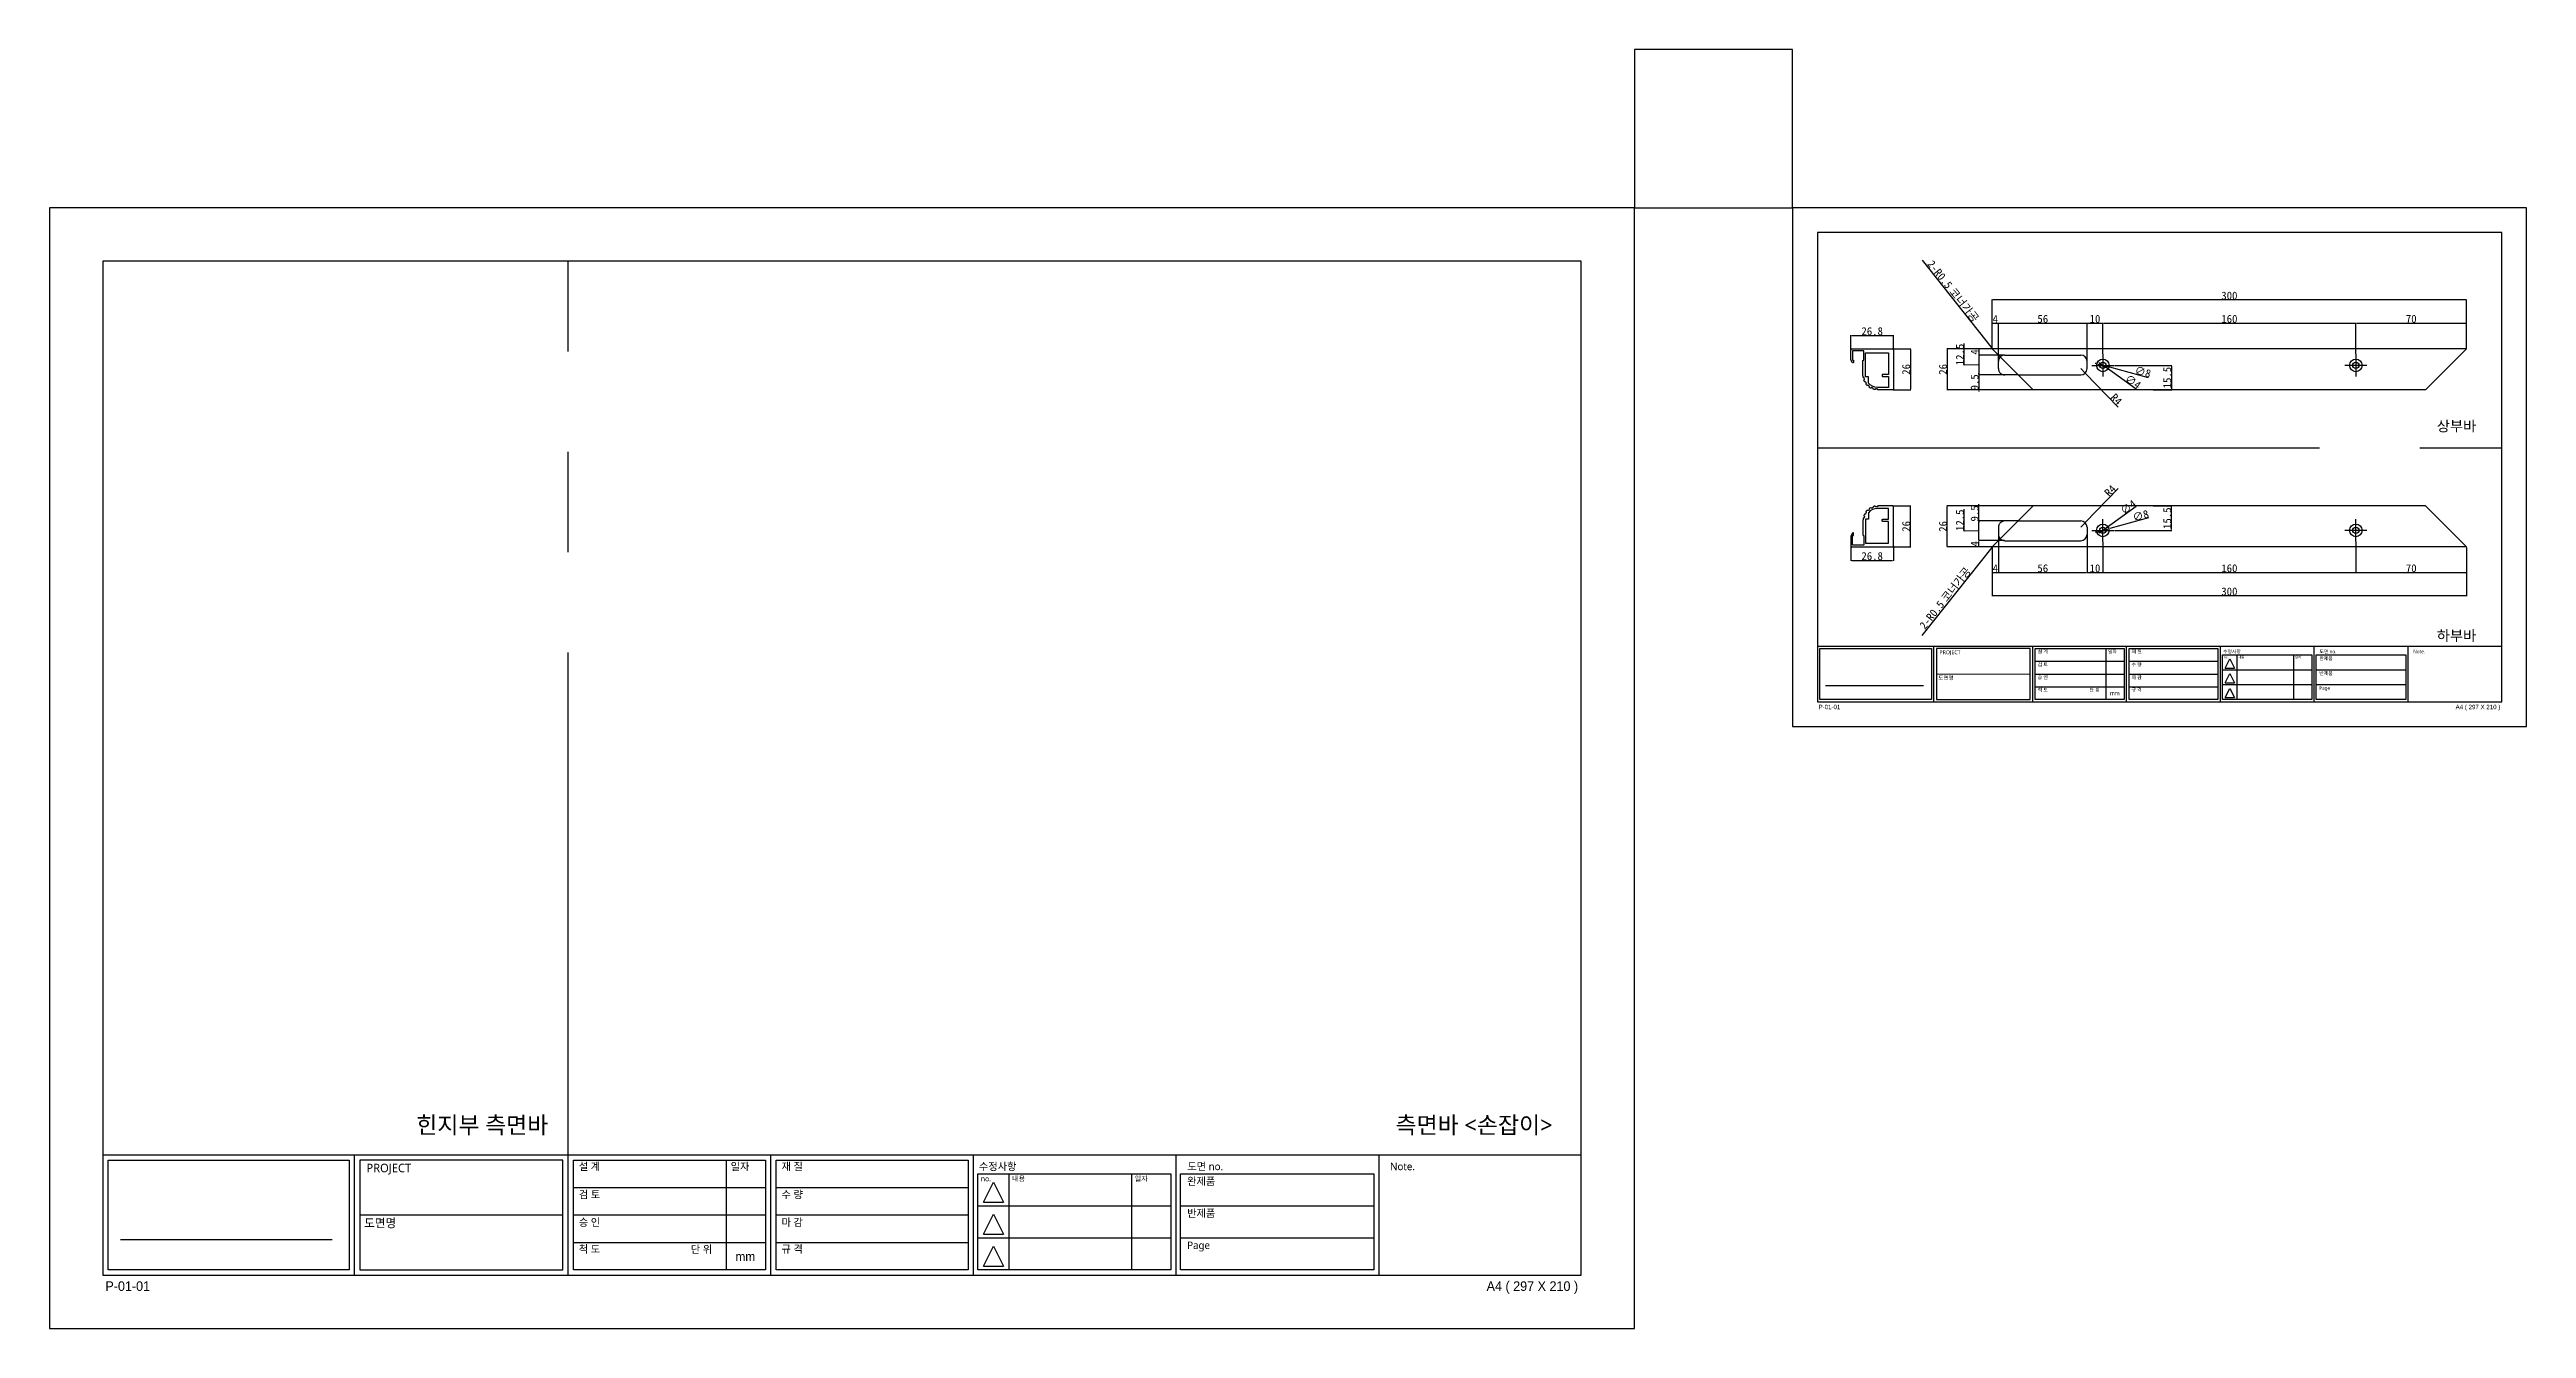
# Model space of a CAD drawing. Header units: millimetres. Extents: x -44117 to 256353, y -2095463 to 65325.
# Drawn here: x -12273 to -10707, y 29141 to 29950 of the extents above; entities that cross this region are included whole.
import ezdxf

# ---------------------------------------------------------------- set-up
doc = ezdxf.new("R2010")
doc.units = ezdxf.units.MM
doc.header["$LTSCALE"] = 10
doc.linetypes.add('CENTER', pattern=[50.8, 31.75, -6.35, 6.35, -6.35])
doc.linetypes.add('HIDDEN', pattern=[9.525, 6.35, -3.175])
doc.layers.add('cen', color=1, linetype='CENTER')
doc.layers.add('hid', color=8, linetype='HIDDEN')
doc.styles.add('고딕', font='')
doc.styles.get('고딕').set_extended_font_data('HYgtrE')
doc.dimstyles.new('hi01 a4 - 1scale', dxfattribs={"dimtxt": 5, "dimasz": 0.5, "dimexe": 0.3, "dimexo": 0.3, "dimgap": 0.2, "dimtad": 1, "dimdec": 1, "dimdsep": 46, "dimtxsty": 'Standard', "dimcen": 1, "dimclrd": 251, "dimclre": 251, "dimclrt": 3, "dimadec": 1, "dimazin": 2, "dimtfac": 1, "dimtdec": 1, "dimtix": 1, "dimtmove": 1, "dimatfit": 3, "dimfxl": 0, "dimarcsym": 0})

msp = doc.modelspace()

# ---------------------------------------------------------------- texts
at = {"color": 142, "attachment_point": 5, "style": '고딕'}
for s, insert, char_height, width in [('{\\fMalgun Gothic|b0|i0|c129|p50;상부바}', (-10751.26964, 29711.77257), 6.6332366, 192.1604524), ('{\\fMalgun Gothic|b0|i0|c129|p50;하부바}', (-10751.26964, 29579.20341), 6.6332366, 192.1604524), ('{\\fMalgun Gothic|b0|i0|c129|p50;힌지부 측면바}', (-11999.78627, 29269.56909), 10.6131786, 307.4567238), ('{\\fMalgun Gothic|b0|i0|c129|p50;측면바 <손잡이>}', (-11372.57066, 29269.56909), 10.6131786, 307.4567238)]:
    msp.add_mtext(s, dxfattribs=dict(at, insert=insert, char_height=char_height, width=width))

# ---------------------------------------------------------------- blocks, each defined once
blk = doc.blocks.new('*D837')
at = {"color": 251, "lineweight": -2, "transparency": 16777216}
for p, q in [((-11044.9, 29761.3), (-11044.9, 29777.5)), ((-11044.4, 29777.2), (-11041.4, 29777.2)), ((-11040.9, 29753.3), (-11040.9, 29777.5))]:
    blk.add_line(p, q, dxfattribs=at)
at = {"color": 251, "transparency": 16777216}
for points in [[(-11044.4, 29777.3), (-11044.4, 29777.1), (-11044.9, 29777.2)], [(-11041.4, 29777.3), (-11041.4, 29777.1), (-11040.9, 29777.2)]]:
    blk.add_solid(points, dxfattribs=at)
at = {"layer": 'Defpoints', "color": 0, "transparency": 16777216}
for p in [(-11040.9, 29777.2), (-11044.9, 29761), (-11040.9, 29753)]:
    blk.add_point(p, dxfattribs=at)
at = {"color": 3, "transparency": 16777216, "insert": (-11042.9, 29779.9), "char_height": 5, "attachment_point": 5}
blk.add_mtext('4', dxfattribs=at)
blk = doc.blocks.new('*D838')
at = {"color": 251, "lineweight": -2, "transparency": 16777216}
for p, q in [((-11040.9, 29761.3), (-11040.9, 29777.5)), ((-11040.4, 29777.2), (-10985.4, 29777.2)), ((-10984.9, 29753.3), (-10984.9, 29777.5))]:
    blk.add_line(p, q, dxfattribs=at)
at = {"color": 251, "transparency": 16777216}
for points in [[(-11040.4, 29777.3), (-11040.4, 29777.1), (-11040.9, 29777.2)], [(-10985.4, 29777.3), (-10985.4, 29777.1), (-10984.9, 29777.2)]]:
    blk.add_solid(points, dxfattribs=at)
at = {"layer": 'Defpoints', "color": 0, "transparency": 16777216}
for p in [(-10984.9, 29777.2), (-11040.9, 29761), (-10984.9, 29753)]:
    blk.add_point(p, dxfattribs=at)
at = {"color": 3, "transparency": 16777216, "insert": (-11012.9, 29779.9), "char_height": 5, "attachment_point": 5}
blk.add_mtext('56', dxfattribs=at)
blk = doc.blocks.new('*D888')
at = {"color": 251, "lineweight": -2, "transparency": 16777216}
for p, q in [((-10984.9, 29761.3), (-10984.9, 29777.5)), ((-10984.4, 29777.2), (-10975.4, 29777.2)), ((-10974.9, 29757.8), (-10974.9, 29777.5))]:
    blk.add_line(p, q, dxfattribs=at)
at = {"color": 251, "transparency": 16777216}
for points in [[(-10984.4, 29777.3), (-10984.4, 29777.1), (-10984.9, 29777.2)], [(-10975.4, 29777.3), (-10975.4, 29777.1), (-10974.9, 29777.2)]]:
    blk.add_solid(points, dxfattribs=at)
at = {"layer": 'Defpoints', "color": 0, "transparency": 16777216}
for p in [(-10974.9, 29777.2), (-10984.9, 29761), (-10974.9, 29757.5)]:
    blk.add_point(p, dxfattribs=at)
at = {"color": 3, "transparency": 16777216, "insert": (-10979.9, 29779.9), "char_height": 5, "attachment_point": 5}
blk.add_mtext('10', dxfattribs=at)
blk = doc.blocks.new('*D889')
at = {"color": 251, "lineweight": -2, "transparency": 16777216}
for p, q in [((-10974.9, 29757.8), (-10974.9, 29777.5)), ((-10974.4, 29777.2), (-10815.4, 29777.2)), ((-10814.9, 29757.8), (-10814.9, 29777.5))]:
    blk.add_line(p, q, dxfattribs=at)
at = {"color": 251, "transparency": 16777216}
for points in [[(-10974.4, 29777.3), (-10974.4, 29777.1), (-10974.9, 29777.2)], [(-10815.4, 29777.3), (-10815.4, 29777.1), (-10814.9, 29777.2)]]:
    blk.add_solid(points, dxfattribs=at)
at = {"layer": 'Defpoints', "color": 0, "transparency": 16777216}
for p in [(-10814.9, 29777.2), (-10974.9, 29757.5), (-10814.9, 29757.5)]:
    blk.add_point(p, dxfattribs=at)
at = {"color": 3, "transparency": 16777216, "insert": (-10894.9, 29779.9), "char_height": 5, "attachment_point": 5}
blk.add_mtext('160', dxfattribs=at)
blk = doc.blocks.new('*D890')
at = {"color": 251, "lineweight": -2, "transparency": 16777216}
for p, q in [((-11044.9, 29761.3), (-11044.9, 29792.2)), ((-10745.4, 29791.9), (-11044.4, 29791.9)), ((-10744.9, 29761.3), (-10744.9, 29792.2))]:
    blk.add_line(p, q, dxfattribs=at)
at = {"color": 251, "transparency": 16777216}
for points in [[(-11044.4, 29792), (-11044.4, 29791.8), (-11044.9, 29791.9)], [(-10745.4, 29792), (-10745.4, 29791.8), (-10744.9, 29791.9)]]:
    blk.add_solid(points, dxfattribs=at)
at = {"layer": 'Defpoints', "color": 0, "transparency": 16777216}
for p in [(-11044.9, 29791.9), (-11044.9, 29761), (-10744.9, 29761)]:
    blk.add_point(p, dxfattribs=at)
at = {"color": 3, "transparency": 16777216, "insert": (-10894.9, 29794.6), "char_height": 5, "attachment_point": 5}
blk.add_mtext('300', dxfattribs=at)
blk = doc.blocks.new('*D891')
at = {"color": 251, "lineweight": -2, "transparency": 16777216}
for p, q in [((-10814.9, 29761.3), (-10814.9, 29777.5)), ((-10814.4, 29777.2), (-10745.4, 29777.2)), ((-10744.9, 29761.3), (-10744.9, 29777.5))]:
    blk.add_line(p, q, dxfattribs=at)
at = {"color": 251, "transparency": 16777216}
for points in [[(-10814.4, 29777.3), (-10814.4, 29777.1), (-10814.9, 29777.2)], [(-10745.4, 29777.3), (-10745.4, 29777.1), (-10744.9, 29777.2)]]:
    blk.add_solid(points, dxfattribs=at)
at = {"layer": 'Defpoints', "color": 0, "transparency": 16777216}
for p in [(-10744.9, 29777.2), (-10814.9, 29761), (-10744.9, 29761)]:
    blk.add_point(p, dxfattribs=at)
at = {"color": 3, "transparency": 16777216, "insert": (-10779.9, 29779.9), "char_height": 5, "attachment_point": 5}
blk.add_mtext('70', dxfattribs=at)
blk = doc.blocks.new('*D892')
at = {"color": 251, "lineweight": -2, "transparency": 16777216}
for p, q in [((-11134.2, 29760.3), (-11134.2, 29769.7)), ((-11133.7, 29769.4), (-11107.9, 29769.4)), ((-11107.4, 29760.3), (-11107.4, 29769.7))]:
    blk.add_line(p, q, dxfattribs=at)
at = {"color": 251, "transparency": 16777216}
for points in [[(-11133.7, 29769.5), (-11133.7, 29769.4), (-11134.2, 29769.4)], [(-11107.9, 29769.5), (-11107.9, 29769.4), (-11107.4, 29769.4)]]:
    blk.add_solid(points, dxfattribs=at)
at = {"layer": 'Defpoints', "color": 0, "transparency": 16777216}
for p in [(-11107.4, 29769.4), (-11134.2, 29760), (-11107.4, 29760)]:
    blk.add_point(p, dxfattribs=at)
at = {"color": 3, "transparency": 16777216, "insert": (-11120.8, 29772.1), "char_height": 5, "attachment_point": 5}
blk.add_mtext('26.8', dxfattribs=at)
blk = doc.blocks.new('*D893')
at = {"color": 251, "lineweight": -2, "transparency": 16777216}
for p, q in [((-11107.6, 29761), (-11096.3, 29761)), ((-11096.6, 29760.5), (-11096.6, 29735.5)), ((-11107.6, 29735), (-11096.3, 29735))]:
    blk.add_line(p, q, dxfattribs=at)
at = {"color": 251, "transparency": 16777216}
for points in [[(-11096.7, 29760.5), (-11096.5, 29760.5), (-11096.6, 29761)], [(-11096.7, 29735.5), (-11096.5, 29735.5), (-11096.6, 29735)]]:
    blk.add_solid(points, dxfattribs=at)
at = {"layer": 'Defpoints', "color": 0, "transparency": 16777216}
for p in [(-11107.9, 29761), (-11107.9, 29735), (-11096.6, 29735)]:
    blk.add_point(p, dxfattribs=at)
at = {"color": 3, "transparency": 16777216, "insert": (-11099.3, 29748), "char_height": 5, "attachment_point": 5, "rotation": 90}
blk.add_mtext('26', dxfattribs=at)
blk = doc.blocks.new('*D894')
at = {"color": 251, "lineweight": -2, "transparency": 16777216}
for p, q in [((-11045.2, 29761), (-11053.6, 29761)), ((-11037.2, 29757), (-11053.6, 29757)), ((-11053.3, 29760.5), (-11053.3, 29757.5))]:
    blk.add_line(p, q, dxfattribs=at)
at = {"color": 251, "transparency": 16777216}
for points in [[(-11053.4, 29760.5), (-11053.2, 29760.5), (-11053.3, 29761)], [(-11053.4, 29757.5), (-11053.2, 29757.5), (-11053.3, 29757)]]:
    blk.add_solid(points, dxfattribs=at)
at = {"layer": 'Defpoints', "color": 0, "transparency": 16777216}
for p in [(-11053.3, 29757), (-11044.9, 29761), (-11036.9, 29757)]:
    blk.add_point(p, dxfattribs=at)
at = {"color": 3, "transparency": 16777216, "insert": (-11056, 29759), "char_height": 5, "attachment_point": 5, "rotation": 90}
blk.add_mtext('4', dxfattribs=at)
blk = doc.blocks.new('*D895')
at = {"color": 251, "lineweight": -2, "transparency": 16777216}
for p, q in [((-11062.6, 29750.6), (-11062.6, 29764.3)), ((-11053.3, 29750.8), (-11062.6, 29750.6)), ((-11037.2, 29757), (-11053.6, 29757)), ((-11053.3, 29756.5), (-11053.3, 29745)), ((-11028.7, 29744.5), (-11053.6, 29744.5))]:
    blk.add_line(p, q, dxfattribs=at)
at = {"color": 251, "transparency": 16777216}
for points in [[(-11053.4, 29756.5), (-11053.2, 29756.5), (-11053.3, 29757)], [(-11053.4, 29745), (-11053.2, 29745), (-11053.3, 29744.5)]]:
    blk.add_solid(points, dxfattribs=at)
at = {"layer": 'Defpoints', "color": 0, "transparency": 16777216}
for p in [(-11036.9, 29757), (-11053.3, 29744.5), (-11028.4, 29744.5)]:
    blk.add_point(p, dxfattribs=at)
at = {"color": 3, "transparency": 16777216, "insert": (-11065.3, 29757.4), "char_height": 5, "attachment_point": 5, "rotation": 90}
blk.add_mtext('12.5', dxfattribs=at)
blk = doc.blocks.new('*D896')
at = {"color": 251, "lineweight": -2, "transparency": 16777216}
for p, q in [((-11028.7, 29744.5), (-11053.6, 29744.5)), ((-11019.2, 29735), (-11053.6, 29735)), ((-11053.3, 29745), (-11053.3, 29745.5)), ((-11053.3, 29744.5), (-11053.3, 29735)), ((-11053.3, 29734.5), (-11053.3, 29734))]:
    blk.add_line(p, q, dxfattribs=at)
at = {"color": 251, "transparency": 16777216}
for points in [[(-11053.4, 29745), (-11053.2, 29745), (-11053.3, 29744.5)], [(-11053.4, 29734.5), (-11053.2, 29734.5), (-11053.3, 29735)]]:
    blk.add_solid(points, dxfattribs=at)
at = {"layer": 'Defpoints', "color": 0, "transparency": 16777216}
for p in [(-11053.3, 29735), (-11028.4, 29744.5), (-11018.9, 29735)]:
    blk.add_point(p, dxfattribs=at)
at = {"color": 3, "transparency": 16777216, "insert": (-11056, 29739.8), "char_height": 5, "attachment_point": 5, "rotation": 90}
blk.add_mtext('9.5', dxfattribs=at)
blk = doc.blocks.new('*D897')
at = {"color": 251, "lineweight": -2, "transparency": 16777216}
for p, q in [((-11045.2, 29761), (-11073.6, 29761)), ((-11073.3, 29760.5), (-11073.3, 29735.5)), ((-11019.2, 29735), (-11073.6, 29735))]:
    blk.add_line(p, q, dxfattribs=at)
at = {"color": 251, "transparency": 16777216}
for points in [[(-11073.4, 29760.5), (-11073.2, 29760.5), (-11073.3, 29761)], [(-11073.4, 29735.5), (-11073.2, 29735.5), (-11073.3, 29735)]]:
    blk.add_solid(points, dxfattribs=at)
at = {"layer": 'Defpoints', "color": 0, "transparency": 16777216}
for p in [(-11044.9, 29761), (-11073.3, 29735), (-11018.9, 29735)]:
    blk.add_point(p, dxfattribs=at)
at = {"color": 3, "transparency": 16777216, "insert": (-11076, 29748), "char_height": 5, "attachment_point": 5, "rotation": 90}
blk.add_mtext('26', dxfattribs=at)
blk = doc.blocks.new('*D898')
at = {"color": 251, "lineweight": -2, "transparency": 16777216}
for p, q in [((-10988.9, 29748.5), (-10986.1, 29745.6)), ((-10965.3, 29724.1), (-10985.8, 29745.3))]:
    blk.add_line(p, q, dxfattribs=at)
at = {"color": 251, "transparency": 16777216}
blk.add_solid([(-10985.7, 29745.3), (-10985.9, 29745.2), (-10986.1, 29745.6)], dxfattribs=at)
at = {"layer": 'Defpoints', "color": 0, "transparency": 16777216}
for p in [(-10988.9, 29748.5), (-10986.1, 29745.6)]:
    blk.add_point(p, dxfattribs=at)
at = {"color": 3, "transparency": 16777216, "insert": (-10966.4, 29729.1), "char_height": 5, "attachment_point": 5, "rotation": 313.9845}
blk.add_mtext('R4', dxfattribs=at)
blk = doc.blocks.new('*D899')
at = {"color": 251, "lineweight": -2, "transparency": 16777216}
for p, q in [((-10979.3, 29751.7), (-10979.8, 29751.8)), ((-10978.8, 29751.6), (-10971.1, 29749.5)), ((-10946.1, 29742.6), (-10970.6, 29749.3))]:
    blk.add_line(p, q, dxfattribs=at)
at = {"color": 251, "transparency": 16777216}
for points in [[(-10979.2, 29751.8), (-10979.3, 29751.6), (-10978.8, 29751.6)], [(-10970.6, 29749.4), (-10970.6, 29749.3), (-10971.1, 29749.5)]]:
    blk.add_solid(points, dxfattribs=at)
at = {"layer": 'Defpoints', "color": 0, "transparency": 16777216}
for p in [(-10978.8, 29751.6), (-10971.1, 29749.5)]:
    blk.add_point(p, dxfattribs=at)
at = {"color": 3, "transparency": 16777216, "insert": (-10949.6, 29746.4), "char_height": 5, "attachment_point": 5, "rotation": 344.7203}
blk.add_mtext('∅8', dxfattribs=at)
blk = doc.blocks.new('*D900')
at = {"color": 251, "lineweight": -2, "transparency": 16777216}
for p, q in [((-10977, 29752), (-10977.4, 29752.3)), ((-10976.6, 29751.7), (-10973.3, 29749.4)), ((-10953.8, 29735.5), (-10972.9, 29749.1))]:
    blk.add_line(p, q, dxfattribs=at)
at = {"color": 251, "transparency": 16777216}
for points in [[(-10976.9, 29752), (-10977, 29751.9), (-10976.6, 29751.7)], [(-10972.8, 29749.1), (-10972.9, 29749), (-10973.3, 29749.4)]]:
    blk.add_solid(points, dxfattribs=at)
at = {"layer": 'Defpoints', "color": 0, "transparency": 16777216}
for p in [(-10976.6, 29751.7), (-10973.3, 29749.4)]:
    blk.add_point(p, dxfattribs=at)
at = {"color": 3, "transparency": 16777216, "insert": (-10955.8, 29740.2), "char_height": 5, "attachment_point": 5, "rotation": 324.5302}
blk.add_mtext('∅4', dxfattribs=at)
blk = doc.blocks.new('*D901')
at = {"color": 251, "lineweight": -2, "transparency": 16777216}
for p, q in [((-10967.6, 29750.5), (-10931.2, 29750.5)), ((-10931.5, 29750), (-10931.5, 29735.5)), ((-10943.2, 29735), (-10931.2, 29735))]:
    blk.add_line(p, q, dxfattribs=at)
at = {"color": 251, "transparency": 16777216}
for points in [[(-10931.6, 29750), (-10931.5, 29750), (-10931.5, 29750.5)], [(-10931.6, 29735.5), (-10931.5, 29735.5), (-10931.5, 29735)]]:
    blk.add_solid(points, dxfattribs=at)
at = {"layer": 'Defpoints', "color": 0, "transparency": 16777216}
for p in [(-10967.9, 29750.5), (-10943.5, 29735), (-10931.5, 29735)]:
    blk.add_point(p, dxfattribs=at)
at = {"color": 3, "transparency": 16777216, "insert": (-10934.2, 29742.8), "char_height": 5, "attachment_point": 5, "rotation": 90}
blk.add_mtext('15.5', dxfattribs=at)
blk = doc.blocks.new('A$C2EC13F1B')
at = {"color": 7}
for p, q in [((-3.67, -0.83), (-1.17, 4.17)), ((-1.17, 4.17), (1.33, -0.83))]:
    blk.add_line(p, q, dxfattribs=at)
blk.add_lwpolyline([(-3.67, -0.83), (1.33, -0.83)], dxfattribs=at)
blk = doc.blocks.new('a4 1scale')
at = {"color": 8}
for p, q in [((-15144.83, -4477.05), (-14867.83, -4477.05)), ((-15097.66, -4499.61), (-15097.66, -4477.05)), ((-15057.67, -4499.62), (-15057.67, -4477.06)), ((-15028.06, -4478.06), (-15028.06, -4498.62)), ((-15019.68, -4499.62), (-15019.68, -4477.06)), ((-14981.69, -4499.62), (-14981.69, -4477.06)), ((-14943.7, -4499.62), (-14943.7, -4477.06)), ((-14905.71, -4499.62), (-14905.71, -4477.06)), ((-15056.67, -4483.2), (-15020.68, -4483.2)), ((-15018.68, -4483.2), (-14982.69, -4483.2)), ((-14980.9, -4480.63), (-14944.7, -4480.63)), ((-14975.07, -4480.63), (-14975.07, -4498.62)), ((-14952.08, -4480.63), (-14952.08, -4498.62)), ((-14942.91, -4480.63), (-14906.71, -4480.63)), ((-14980.9, -4486.63), (-14944.7, -4486.63)), ((-14942.91, -4486.63), (-14906.71, -4486.63)), ((-15096.66, -4488.33), (-15058.67, -4488.34)), ((-15056.67, -4488.34), (-15020.68, -4488.34)), ((-15018.68, -4488.34), (-14982.69, -4488.34)), ((-14980.9, -4492.63), (-14944.7, -4492.63)), ((-14942.91, -4492.63), (-14906.71, -4492.63)), ((-15141.53, -4492.95), (-15101.88, -4492.95)), ((-15056.67, -4493.48), (-15020.68, -4493.48)), ((-15018.68, -4493.48), (-14982.69, -4493.48))]:
    blk.add_line(p, q, dxfattribs=at)
for points in [[(-15154.83, -4509.61), (-14857.83, -4509.61), (-14857.83, -4299.61), (-15154.83, -4299.61)], [(-15144.83, -4499.61), (-14867.83, -4499.61), (-14867.83, -4309.61), (-15144.83, -4309.61)]]:
    blk.add_lwpolyline(points, close=True)
for points in [[(-15143.82, -4478.05), (-15098.66, -4478.05), (-15098.66, -4498.61), (-15143.83, -4498.61)], [(-15058.67, -4478.06), (-15096.66, -4478.05), (-15096.66, -4498.61), (-15058.66, -4498.62)], [(-15056.67, -4478.06), (-15020.68, -4478.06), (-15020.68, -4498.62), (-15056.67, -4498.62)], [(-15018.68, -4478.06), (-14982.69, -4478.06), (-14982.69, -4498.62), (-15018.68, -4498.62)]]:
    blk.add_lwpolyline(points, close=True, dxfattribs=at)
for points in [[(-14944.7, -4480.63), (-14944.7, -4498.62), (-14980.9, -4498.62), (-14980.9, -4480.63)], [(-14906.71, -4480.63), (-14906.71, -4498.62), (-14942.91, -4498.62), (-14942.91, -4480.63)]]:
    blk.add_lwpolyline(points, dxfattribs=at)
at = {"color": 8, "xscale": 0.7469071166727064, "yscale": 0.7469071166727064, "zscale": 0.7469071166727064}
for p in [(-14977.06, -4485.3), (-14977.06, -4491.3), (-14977.06, -4497.29)]:
    blk.add_blockref('A$C2EC13F1B', p, dxfattribs=at)
at = {"color": 8, "style": '고딕'}
for s, insert, char_height, width, attachment_point in [('{\\fMalgun Gothic|b0|i0|c129|p50;PROJECT}', (-15095.45, -4478.74), 1.6004, 37.4801, 1), ('{\\fMalgun Gothic|b0|i0|c129|p50;설 계}', (-15055.65, -4478.55), 1.4003, 21.6513, 1), ('{\\fGulim|b0|i0|c129|p50;일자}', (-15027.2, -4478.57), 1.4, 24.7824, 1), ('{\\fMalgun Gothic|b0|i0|c129|p50;재 질}', (-15017.66, -4478.55), 1.4003, 21.6513, 1), ('{\\fMalgun Gothic|b0|i0|c129|p50;수정사항}', (-14980.67, -4478.55), 1.4003, 21.6513, 1), ('{\\fMalgun Gothic|b0|i0|c129|p50;도면 no.}', (-14941.63, -4478.55), 1.4003, 21.6513, 1), ('{\\fMalgun Gothic|b0|i0|c129|p50;Note.}', (-14903.64, -4478.55), 1.4003, 21.6513, 1), ('{\\fMalgun Gothic|b0|i0|c129|p50;no.}', (-14980.32, -4481.07), 0.96, 25.9815, 1), ('{\\fMalgun Gothic|b0|i0|c129|p50;내용}', (-14974.49, -4481.07), 0.96, 25.9815, 1), ('{\\fMalgun Gothic|b0|i0|c129|p50;일자}', (-14951.5, -4481.07), 0.96, 25.9815, 1), ('{\\fGulim|b0|i0|c129|p50;완\\fMalgun Gothic|b0|i0|c129|p50;제품}', (-14941.66, -4481.32), 1.4003, 21.6513, 1), ('{\\fMalgun Gothic|b0|i0|c129|p50;검 토}', (-15055.65, -4483.82), 1.4003, 21.6513, 1), ('{\\fMalgun Gothic|b0|i0|c129|p50;수 량}', (-15017.66, -4483.82), 1.4003, 21.6513, 1), ('{\\fMalgun Gothic|b0|i0|c129|p50;반제품}', (-14941.66, -4487.32), 1.4003, 21.6513, 1), ('{\\fMalgun Gothic|b0|i0|c129|p50;도면명}', (-15095.89, -4489.07), 1.6004, 37.4801, 1), ('{\\fMalgun Gothic|b0|i0|c129|p50;승 인}', (-15055.65, -4489.02), 1.4003, 21.6513, 1), ('{\\fMalgun Gothic|b0|i0|c129|p50;마 감}', (-15017.66, -4489.02), 1.4003, 21.6513, 1), ('{\\fMalgun Gothic|b0|i0|c129|p50;척 도 }', (-15055.65, -4494.02), 1.4003, 21.6513, 1), ('{\\fGulim|b0|i0|c129|p50;단 위}', (-15034.68, -4494.09), 1.4003, 21.6513, 1), ('mm', (-15024.45, -4496.13), 1.7, 15.2516, 5), ('{\\fMalgun Gothic|b0|i0|c129|p50;규 격 }', (-15017.66, -4494.02), 1.4003, 21.6513, 1), ('{\\fMalgun Gothic|b0|i0|c129|p50;Page}', (-14941.66, -4493.32), 1.4003, 21.6513, 1), ('{\\C8;P-01-01}', (-15144.37, -4500.78), 1.8004, 27.0059, 1), ('{\\C8;A4 ( 297 X 210 )}', (-14868.4, -4500.78), 1.8004, 27.0059, 3)]:
    blk.add_mtext(s, dxfattribs=dict(at, insert=insert, char_height=char_height, width=width, attachment_point=attachment_point))
blk = doc.blocks.new('*D839')
at = {"color": 251, "lineweight": -2, "transparency": 16777216}
for p, q in [((-11089.2, 29817.1), (-11045, 29761.3)), ((-11044.4, 29760.5), (-11044.7, 29760.9))]:
    blk.add_line(p, q, dxfattribs=at)
at = {"color": 251, "transparency": 16777216}
blk.add_solid([(-11045, 29761.4), (-11045.1, 29761.3), (-11044.7, 29760.9)], dxfattribs=at)
at = {"layer": 'Defpoints', "color": 0, "transparency": 16777216}
for p in [(-11044.7, 29760.9), (-11044.4, 29760.5)]:
    blk.add_point(p, dxfattribs=at)
at = {"color": 3, "transparency": 16777216, "insert": (-11069.8, 29797.3), "char_height": 5, "attachment_point": 5, "rotation": 308.4076}
blk.add_mtext('2-R0.5{\\f굴림|b0|i0|c129|p50; 코너가공}', dxfattribs=at)
blk = doc.blocks.new('*D840')
at = {"color": 251, "lineweight": -2, "transparency": 16777216}
for p, q in [((-11040.9, 29643.4), (-11040.9, 29619.2)), ((-11044.9, 29635.4), (-11044.9, 29619.2)), ((-11044.4, 29619.5), (-11041.4, 29619.5))]:
    blk.add_line(p, q, dxfattribs=at)
at = {"color": 251, "transparency": 16777216}
for points in [[(-11044.4, 29619.6), (-11044.4, 29619.4), (-11044.9, 29619.5)], [(-11041.4, 29619.6), (-11041.4, 29619.4), (-11040.9, 29619.5)]]:
    blk.add_solid(points, dxfattribs=at)
at = {"layer": 'Defpoints', "color": 0, "transparency": 16777216}
for p in [(-11040.9, 29643.7), (-11044.9, 29635.7), (-11040.9, 29619.5)]:
    blk.add_point(p, dxfattribs=at)
at = {"color": 3, "transparency": 16777216, "insert": (-11042.9, 29622.2), "char_height": 5, "attachment_point": 5}
blk.add_mtext('4', dxfattribs=at)
blk = doc.blocks.new('*D841')
at = {"color": 251, "lineweight": -2, "transparency": 16777216}
for p, q in [((-10984.9, 29643.4), (-10984.9, 29619.2)), ((-11040.9, 29635.4), (-11040.9, 29619.2)), ((-11040.4, 29619.5), (-10985.4, 29619.5))]:
    blk.add_line(p, q, dxfattribs=at)
at = {"color": 251, "transparency": 16777216}
for points in [[(-11040.4, 29619.6), (-11040.4, 29619.4), (-11040.9, 29619.5)], [(-10985.4, 29619.6), (-10985.4, 29619.4), (-10984.9, 29619.5)]]:
    blk.add_solid(points, dxfattribs=at)
at = {"layer": 'Defpoints', "color": 0, "transparency": 16777216}
for p in [(-10984.9, 29643.7), (-11040.9, 29635.7), (-10984.9, 29619.5)]:
    blk.add_point(p, dxfattribs=at)
at = {"color": 3, "transparency": 16777216, "insert": (-11012.9, 29622.2), "char_height": 5, "attachment_point": 5}
blk.add_mtext('56', dxfattribs=at)
blk = doc.blocks.new('*D902')
at = {"color": 251, "lineweight": -2, "transparency": 16777216}
for p, q in [((-10974.9, 29638.9), (-10974.9, 29619.2)), ((-10984.9, 29635.4), (-10984.9, 29619.2)), ((-10984.4, 29619.5), (-10975.4, 29619.5))]:
    blk.add_line(p, q, dxfattribs=at)
at = {"color": 251, "transparency": 16777216}
for points in [[(-10984.4, 29619.6), (-10984.4, 29619.4), (-10984.9, 29619.5)], [(-10975.4, 29619.6), (-10975.4, 29619.4), (-10974.9, 29619.5)]]:
    blk.add_solid(points, dxfattribs=at)
at = {"layer": 'Defpoints', "color": 0, "transparency": 16777216}
for p in [(-10974.9, 29639.2), (-10984.9, 29635.7), (-10974.9, 29619.5)]:
    blk.add_point(p, dxfattribs=at)
at = {"color": 3, "transparency": 16777216, "insert": (-10979.9, 29622.2), "char_height": 5, "attachment_point": 5}
blk.add_mtext('10', dxfattribs=at)
blk = doc.blocks.new('*D903')
at = {"color": 251, "lineweight": -2, "transparency": 16777216}
for p, q in [((-10974.9, 29638.9), (-10974.9, 29619.2)), ((-10814.9, 29638.9), (-10814.9, 29619.2)), ((-10974.4, 29619.5), (-10815.4, 29619.5))]:
    blk.add_line(p, q, dxfattribs=at)
at = {"color": 251, "transparency": 16777216}
for points in [[(-10974.4, 29619.6), (-10974.4, 29619.4), (-10974.9, 29619.5)], [(-10815.4, 29619.6), (-10815.4, 29619.4), (-10814.9, 29619.5)]]:
    blk.add_solid(points, dxfattribs=at)
at = {"layer": 'Defpoints', "color": 0, "transparency": 16777216}
for p in [(-10974.9, 29639.2), (-10814.9, 29639.2), (-10814.9, 29619.5)]:
    blk.add_point(p, dxfattribs=at)
at = {"color": 3, "transparency": 16777216, "insert": (-10894.9, 29622.2), "char_height": 5, "attachment_point": 5}
blk.add_mtext('160', dxfattribs=at)
blk = doc.blocks.new('*D904')
at = {"color": 251, "lineweight": -2, "transparency": 16777216}
for p, q in [((-11044.9, 29635.4), (-11044.9, 29604.5)), ((-10744.9, 29635.4), (-10744.9, 29604.5)), ((-10745.4, 29604.8), (-11044.4, 29604.8))]:
    blk.add_line(p, q, dxfattribs=at)
at = {"color": 251, "transparency": 16777216}
for points in [[(-11044.4, 29604.9), (-11044.4, 29604.7), (-11044.9, 29604.8)], [(-10745.4, 29604.9), (-10745.4, 29604.7), (-10744.9, 29604.8)]]:
    blk.add_solid(points, dxfattribs=at)
at = {"layer": 'Defpoints', "color": 0, "transparency": 16777216}
for p in [(-11044.9, 29635.7), (-10744.9, 29635.7), (-11044.9, 29604.8)]:
    blk.add_point(p, dxfattribs=at)
at = {"color": 3, "transparency": 16777216, "insert": (-10894.9, 29607.5), "char_height": 5, "attachment_point": 5}
blk.add_mtext('300', dxfattribs=at)
blk = doc.blocks.new('*D905')
at = {"color": 251, "lineweight": -2, "transparency": 16777216}
for p, q in [((-10814.9, 29635.4), (-10814.9, 29619.2)), ((-10744.9, 29635.4), (-10744.9, 29619.2)), ((-10814.4, 29619.5), (-10745.4, 29619.5))]:
    blk.add_line(p, q, dxfattribs=at)
at = {"color": 251, "transparency": 16777216}
for points in [[(-10814.4, 29619.6), (-10814.4, 29619.4), (-10814.9, 29619.5)], [(-10745.4, 29619.6), (-10745.4, 29619.4), (-10744.9, 29619.5)]]:
    blk.add_solid(points, dxfattribs=at)
at = {"layer": 'Defpoints', "color": 0, "transparency": 16777216}
for p in [(-10814.9, 29635.7), (-10744.9, 29635.7), (-10744.9, 29619.5)]:
    blk.add_point(p, dxfattribs=at)
at = {"color": 3, "transparency": 16777216, "insert": (-10779.9, 29622.2), "char_height": 5, "attachment_point": 5}
blk.add_mtext('70', dxfattribs=at)
blk = doc.blocks.new('*D906')
at = {"color": 251, "lineweight": -2, "transparency": 16777216}
for p, q in [((-11134.2, 29636.4), (-11134.2, 29626.9)), ((-11133.7, 29627.2), (-11107.9, 29627.2)), ((-11107.4, 29636.4), (-11107.4, 29626.9))]:
    blk.add_line(p, q, dxfattribs=at)
at = {"color": 251, "transparency": 16777216}
for points in [[(-11133.7, 29627.3), (-11133.7, 29627.2), (-11134.2, 29627.2)], [(-11107.9, 29627.3), (-11107.9, 29627.2), (-11107.4, 29627.2)]]:
    blk.add_solid(points, dxfattribs=at)
at = {"layer": 'Defpoints', "color": 0, "transparency": 16777216}
for p in [(-11134.2, 29636.7), (-11107.4, 29636.7), (-11107.4, 29627.2)]:
    blk.add_point(p, dxfattribs=at)
at = {"color": 3, "transparency": 16777216, "insert": (-11120.8, 29629.9), "char_height": 5, "attachment_point": 5}
blk.add_mtext('26.8', dxfattribs=at)
blk = doc.blocks.new('*D907')
at = {"color": 251, "lineweight": -2, "transparency": 16777216}
for p, q in [((-11107.6, 29661.7), (-11096.3, 29661.7)), ((-11096.6, 29636.2), (-11096.6, 29661.2)), ((-11107.6, 29635.7), (-11096.3, 29635.7))]:
    blk.add_line(p, q, dxfattribs=at)
at = {"color": 251, "transparency": 16777216}
for points in [[(-11096.7, 29661.2), (-11096.5, 29661.2), (-11096.6, 29661.7)], [(-11096.7, 29636.2), (-11096.5, 29636.2), (-11096.6, 29635.7)]]:
    blk.add_solid(points, dxfattribs=at)
at = {"layer": 'Defpoints', "color": 0, "transparency": 16777216}
for p in [(-11107.9, 29661.7), (-11096.6, 29661.7), (-11107.9, 29635.7)]:
    blk.add_point(p, dxfattribs=at)
at = {"color": 3, "transparency": 16777216, "insert": (-11099.3, 29648.7), "char_height": 5, "attachment_point": 5, "rotation": 90}
blk.add_mtext('26', dxfattribs=at)
blk = doc.blocks.new('*D908')
at = {"color": 251, "lineweight": -2, "transparency": 16777216}
for p, q in [((-11037.2, 29639.7), (-11053.6, 29639.7)), ((-11053.3, 29636.2), (-11053.3, 29639.2)), ((-11045.2, 29635.7), (-11053.6, 29635.7))]:
    blk.add_line(p, q, dxfattribs=at)
at = {"color": 251, "transparency": 16777216}
for points in [[(-11053.4, 29639.2), (-11053.2, 29639.2), (-11053.3, 29639.7)], [(-11053.4, 29636.2), (-11053.2, 29636.2), (-11053.3, 29635.7)]]:
    blk.add_solid(points, dxfattribs=at)
at = {"layer": 'Defpoints', "color": 0, "transparency": 16777216}
for p in [(-11053.3, 29639.7), (-11036.9, 29639.7), (-11044.9, 29635.7)]:
    blk.add_point(p, dxfattribs=at)
at = {"color": 3, "transparency": 16777216, "insert": (-11056, 29637.7), "char_height": 5, "attachment_point": 5, "rotation": 90}
blk.add_mtext('4', dxfattribs=at)
blk = doc.blocks.new('*D909')
at = {"color": 251, "lineweight": -2, "transparency": 16777216}
for p, q in [((-11062.6, 29645.7), (-11062.6, 29659.5)), ((-11053.3, 29645.9), (-11062.6, 29645.7)), ((-11028.7, 29652.2), (-11053.6, 29652.2)), ((-11037.2, 29639.7), (-11053.6, 29639.7)), ((-11053.3, 29640.2), (-11053.3, 29651.7))]:
    blk.add_line(p, q, dxfattribs=at)
at = {"color": 251, "transparency": 16777216}
for points in [[(-11053.4, 29651.7), (-11053.2, 29651.7), (-11053.3, 29652.2)], [(-11053.4, 29640.2), (-11053.2, 29640.2), (-11053.3, 29639.7)]]:
    blk.add_solid(points, dxfattribs=at)
at = {"layer": 'Defpoints', "color": 0, "transparency": 16777216}
for p in [(-11053.3, 29652.2), (-11036.9, 29639.7), (-11028.4, 29652.2)]:
    blk.add_point(p, dxfattribs=at)
at = {"color": 3, "transparency": 16777216, "insert": (-11065.3, 29652.6), "char_height": 5, "attachment_point": 5, "rotation": 90}
blk.add_mtext('12.5', dxfattribs=at)
blk = doc.blocks.new('*D910')
at = {"color": 251, "lineweight": -2, "transparency": 16777216}
for p, q in [((-11019.2, 29661.7), (-11053.6, 29661.7)), ((-11053.3, 29662.2), (-11053.3, 29662.7)), ((-11053.3, 29652.2), (-11053.3, 29661.7)), ((-11028.7, 29652.2), (-11053.6, 29652.2)), ((-11053.3, 29651.7), (-11053.3, 29651.2))]:
    blk.add_line(p, q, dxfattribs=at)
at = {"color": 251, "transparency": 16777216}
for points in [[(-11053.4, 29662.2), (-11053.2, 29662.2), (-11053.3, 29661.7)], [(-11053.4, 29651.7), (-11053.2, 29651.7), (-11053.3, 29652.2)]]:
    blk.add_solid(points, dxfattribs=at)
at = {"layer": 'Defpoints', "color": 0, "transparency": 16777216}
for p in [(-11053.3, 29661.7), (-11018.9, 29661.7), (-11028.4, 29652.2)]:
    blk.add_point(p, dxfattribs=at)
at = {"color": 3, "transparency": 16777216, "insert": (-11056, 29656.9), "char_height": 5, "attachment_point": 5, "rotation": 90}
blk.add_mtext('9.5', dxfattribs=at)
blk = doc.blocks.new('*D911')
at = {"color": 251, "lineweight": -2, "transparency": 16777216}
for p, q in [((-11019.2, 29661.7), (-11073.6, 29661.7)), ((-11073.3, 29636.2), (-11073.3, 29661.2)), ((-11045.2, 29635.7), (-11073.6, 29635.7))]:
    blk.add_line(p, q, dxfattribs=at)
at = {"color": 251, "transparency": 16777216}
for points in [[(-11073.4, 29661.2), (-11073.2, 29661.2), (-11073.3, 29661.7)], [(-11073.4, 29636.2), (-11073.2, 29636.2), (-11073.3, 29635.7)]]:
    blk.add_solid(points, dxfattribs=at)
at = {"layer": 'Defpoints', "color": 0, "transparency": 16777216}
for p in [(-11073.3, 29661.7), (-11018.9, 29661.7), (-11044.9, 29635.7)]:
    blk.add_point(p, dxfattribs=at)
at = {"color": 3, "transparency": 16777216, "insert": (-11076, 29648.7), "char_height": 5, "attachment_point": 5, "rotation": 90}
blk.add_mtext('26', dxfattribs=at)
blk = doc.blocks.new('*D912')
at = {"color": 251, "lineweight": -2, "transparency": 16777216}
for p, q in [((-10965.3, 29672.6), (-10985.8, 29651.4)), ((-10988.9, 29648.2), (-10986.1, 29651))]:
    blk.add_line(p, q, dxfattribs=at)
at = {"color": 251, "transparency": 16777216}
blk.add_solid([(-10985.9, 29651.5), (-10985.7, 29651.3), (-10986.1, 29651)], dxfattribs=at)
at = {"layer": 'Defpoints', "color": 0, "transparency": 16777216}
for p in [(-10988.9, 29648.2), (-10986.1, 29651)]:
    blk.add_point(p, dxfattribs=at)
at = {"color": 3, "transparency": 16777216, "insert": (-10970.3, 29671.3), "char_height": 5, "attachment_point": 5, "rotation": 46.0155}
blk.add_mtext('R4', dxfattribs=at)
blk = doc.blocks.new('*D913')
at = {"color": 251, "lineweight": -2, "transparency": 16777216}
for p, q in [((-10946.1, 29654.1), (-10970.6, 29647.4)), ((-10979.3, 29645), (-10979.8, 29644.9)), ((-10978.8, 29645.1), (-10971.1, 29647.2))]:
    blk.add_line(p, q, dxfattribs=at)
at = {"color": 251, "transparency": 16777216}
for points in [[(-10979.3, 29645.1), (-10979.2, 29644.9), (-10978.8, 29645.1)], [(-10970.6, 29647.4), (-10970.6, 29647.3), (-10971.1, 29647.2)]]:
    blk.add_solid(points, dxfattribs=at)
at = {"layer": 'Defpoints', "color": 0, "transparency": 16777216}
for p in [(-10978.8, 29645.1), (-10971.1, 29647.2)]:
    blk.add_point(p, dxfattribs=at)
at = {"color": 3, "transparency": 16777216, "insert": (-10951, 29655.5), "char_height": 5, "attachment_point": 5, "rotation": 15.2797}
blk.add_mtext('∅8', dxfattribs=at)
blk = doc.blocks.new('*D914')
at = {"color": 251, "lineweight": -2, "transparency": 16777216}
for p, q in [((-10953.8, 29661.2), (-10972.9, 29647.6)), ((-10977, 29644.7), (-10977.4, 29644.4)), ((-10976.6, 29645), (-10973.3, 29647.3))]:
    blk.add_line(p, q, dxfattribs=at)
at = {"color": 251, "transparency": 16777216}
for points in [[(-10977, 29644.8), (-10976.9, 29644.7), (-10976.6, 29645)], [(-10972.9, 29647.7), (-10972.8, 29647.6), (-10973.3, 29647.3)]]:
    blk.add_solid(points, dxfattribs=at)
at = {"layer": 'Defpoints', "color": 0, "transparency": 16777216}
for p in [(-10976.6, 29645), (-10973.3, 29647.3)]:
    blk.add_point(p, dxfattribs=at)
at = {"color": 3, "transparency": 16777216, "insert": (-10958.9, 29660.9), "char_height": 5, "attachment_point": 5, "rotation": 35.4698}
blk.add_mtext('∅4', dxfattribs=at)
blk = doc.blocks.new('*D915')
at = {"color": 251, "lineweight": -2, "transparency": 16777216}
for p, q in [((-10943.2, 29661.7), (-10931.2, 29661.7)), ((-10931.5, 29646.7), (-10931.5, 29661.2)), ((-10967.6, 29646.2), (-10931.2, 29646.2))]:
    blk.add_line(p, q, dxfattribs=at)
at = {"color": 251, "transparency": 16777216}
for points in [[(-10931.6, 29661.2), (-10931.5, 29661.2), (-10931.5, 29661.7)], [(-10931.6, 29646.7), (-10931.5, 29646.7), (-10931.5, 29646.2)]]:
    blk.add_solid(points, dxfattribs=at)
at = {"layer": 'Defpoints', "color": 0, "transparency": 16777216}
for p in [(-10943.5, 29661.7), (-10931.5, 29661.7), (-10967.9, 29646.2)]:
    blk.add_point(p, dxfattribs=at)
at = {"color": 3, "transparency": 16777216, "insert": (-10934.2, 29653.9), "char_height": 5, "attachment_point": 5, "rotation": 90}
blk.add_mtext('15.5', dxfattribs=at)
blk = doc.blocks.new('*D842')
at = {"color": 251, "lineweight": -2, "transparency": 16777216}
for p, q in [((-11089.2, 29579.6), (-11045, 29635.4)), ((-11044.4, 29636.2), (-11044.7, 29635.8))]:
    blk.add_line(p, q, dxfattribs=at)
at = {"color": 251, "transparency": 16777216}
blk.add_solid([(-11045.1, 29635.4), (-11045, 29635.3), (-11044.7, 29635.8)], dxfattribs=at)
at = {"layer": 'Defpoints', "color": 0, "transparency": 16777216}
for p in [(-11044.7, 29635.8), (-11044.4, 29636.2)]:
    blk.add_point(p, dxfattribs=at)
at = {"color": 3, "transparency": 16777216, "insert": (-11074.5, 29603.1), "char_height": 5, "attachment_point": 5, "rotation": 51.5924}
blk.add_mtext('2-R0.5{\\f굴림|b0|i0|c129|p50; 코너가공}', dxfattribs=at)

# ---------------------------------------------------------------- dimensions: what is measured, and where the dimension line sits
for center, mpoint, picture, middle in [((-11044.42725, 29760.52346), (-11044.73788, 29760.91527), '*D839', (-11072.11508, 29795.44732)), ((-11044.42725, 29636.16977), (-11044.73788, 29635.77797), '*D842', (-11072.11508, 29601.24592))]:
    dim = msp.add_radius_dim(center=center, mpoint=mpoint, text='2-<>{\\f굴림|b0|i0|c129|p50; 코너가공}', dimstyle='hi01 a4 - 1scale', override={"dimtxsty": 'Standard'})
    dim.commit()
    dim.dimension.update_dxf_attribs({"geometry": picture, "text_midpoint": middle, "dimtype": 164})
for base, p1, p2, picture, middle in [((-11044.92725, 29791.91513), (-10744.92725, 29761.02346), (-11044.92725, 29761.02346), '*D890', (-10894.92725, 29794.61513)), ((-10814.92725, 29777.19422), (-10974.92725, 29757.52346), (-10814.92725, 29757.52346), '*D889', (-10894.92725, 29779.89422)), ((-10744.92725, 29777.19422), (-10814.92725, 29761.02346), (-10744.92725, 29761.02346), '*D891', (-10779.92725, 29779.89422)), ((-11107.40677, 29769.44603), (-11134.20515, 29760.02346), (-11107.40677, 29760.02346), '*D892', (-11120.80596, 29772.14603)), ((-10814.92725, 29619.49902), (-10974.92725, 29639.16977), (-10814.92725, 29639.16977), '*D903', (-10894.92725, 29622.19902)), ((-11107.40677, 29627.24721), (-11134.20515, 29636.66977), (-11107.40677, 29636.66977), '*D906', (-11120.80596, 29629.94721)), ((-11044.92725, 29604.77811), (-10744.92725, 29635.66977), (-11044.92725, 29635.66977), '*D904', (-10894.92725, 29607.47811)), ((-10744.92725, 29619.49902), (-10814.92725, 29635.66977), (-10744.92725, 29635.66977), '*D905', (-10779.92725, 29622.19902))]:
    dim = msp.add_linear_dim(base=base, p1=p1, p2=p2, dimstyle='hi01 a4 - 1scale')
    dim.commit()
    dim.dimension.update_dxf_attribs({"geometry": picture, "text_midpoint": middle})
for base, p1, p2, angle, picture, middle in [((-11040.92725, 29777.19422), (-11044.92725, 29761.02346), (-11040.92725, 29753.02346), 180, '*D837', (-11042.92725, 29779.89422)), ((-10984.92725, 29777.19422), (-11040.92725, 29761.02346), (-10984.92725, 29753.02346), 180, '*D838', (-11012.92725, 29779.89422)), ((-10974.92725, 29777.19422), (-10984.92725, 29761.02346), (-10974.92725, 29757.52346), 180, '*D888', (-10979.92725, 29779.89422)), ((-11096.58328, 29735.026), (-11107.90677, 29761.02346), (-11107.90677, 29735.026), 90, '*D893', (-11099.28328, 29748.02473)), ((-11073.29399, 29735.026), (-11044.92725, 29761.02346), (-11018.92978, 29735.026), 90, '*D897', (-11075.99399, 29748.02473)), ((-11053.30842, 29757.02346), (-11044.92725, 29761.02346), (-11036.92725, 29757.02346), 90, '*D894', (-11056.00842, 29759.02346)), ((-10931.54588, 29735.026), (-10967.92725, 29750.52346), (-10943.4817, 29735.026), 90, '*D901', (-10934.24588, 29742.77473)), ((-11053.30842, 29735.026), (-11028.42725, 29744.52346), (-11018.92978, 29735.026), 90, '*D896', (-11056.00842, 29739.77473)), ((-11096.58328, 29661.66724), (-11107.90677, 29635.66977), (-11107.90677, 29661.66724), 270, '*D907', (-11099.28328, 29648.66851)), ((-11073.29399, 29661.66724), (-11044.92725, 29635.66977), (-11018.92978, 29661.66724), 270, '*D911', (-11075.99399, 29648.66851)), ((-11053.30842, 29661.66724), (-11028.42725, 29652.16977), (-11018.92978, 29661.66724), 270, '*D910', (-11056.00842, 29656.91851)), ((-10931.54588, 29661.66724), (-10967.92725, 29646.16977), (-10943.4817, 29661.66724), 270, '*D915', (-10934.24588, 29653.91851)), ((-11053.30842, 29639.66977), (-11044.92725, 29635.66977), (-11036.92725, 29639.66977), 270, '*D908', (-11056.00842, 29637.66977)), ((-11040.92725, 29619.49902), (-11044.92725, 29635.66977), (-11040.92725, 29643.66977), 180, '*D840', (-11042.92725, 29622.19902)), ((-10984.92725, 29619.49902), (-11040.92725, 29635.66977), (-10984.92725, 29643.66977), 180, '*D841', (-11012.92725, 29622.19902)), ((-10974.92725, 29619.49902), (-10984.92725, 29635.66977), (-10974.92725, 29639.16977), 180, '*D902', (-10979.92725, 29622.19902))]:
    dim = msp.add_linear_dim(base=base, p1=p1, p2=p2, angle=angle, dimstyle='hi01 a4 - 1scale')
    dim.commit()
    dim.dimension.update_dxf_attribs({"geometry": picture, "text_midpoint": middle})
for base, p1, p2, angle, picture, middle in [((-11053.30842, 29744.52346), (-11036.92725, 29757.02346), (-11028.42725, 29744.52346), 90, '*D895', (-11062.63502, 29750.77346)), ((-11053.30842, 29652.16977), (-11036.92725, 29639.66977), (-11028.42725, 29652.16977), 270, '*D909', (-11062.63502, 29645.91977))]:
    dim = msp.add_linear_dim(base=base, p1=p1, p2=p2, angle=angle, dimstyle='hi01 a4 - 1scale')
    dim.commit()
    dim.dimension.update_dxf_attribs({"geometry": picture, "text_midpoint": middle, "dimtype": 160})
for center, mpoint, picture, middle in [((-10988.92725, 29748.52346), (-10986.1494, 29745.64535), '*D898', (-10968.36976, 29727.22402)), ((-10988.92725, 29648.16977), (-10986.1494, 29651.04788), '*D912', (-10968.36976, 29669.46922))]:
    dim = msp.add_radius_dim(center=center, mpoint=mpoint, dimstyle='hi01 a4 - 1scale')
    dim.commit()
    dim.dimension.update_dxf_attribs({"geometry": picture, "text_midpoint": middle, "dimtype": 164})
for p1, p2, picture, middle in [((-10978.78585, 29751.57759), (-10971.06865, 29749.46934), '*D899', (-10950.27172, 29743.78784)), ((-10976.55609, 29751.68401), (-10973.29841, 29749.36292), '*D900', (-10957.3777, 29738.01944)), ((-10978.78585, 29645.11565), (-10971.06865, 29647.2239), '*D913', (-10950.27172, 29652.90539)), ((-10976.55609, 29645.00923), (-10973.29841, 29647.33032), '*D914', (-10957.3777, 29658.6738))]:
    dim = msp.add_diameter_dim_2p(p1=p1, p2=p2, dimstyle='hi01 a4 - 1scale')
    dim.commit()
    dim.dimension.update_dxf_attribs({"geometry": picture, "text_midpoint": middle, "dimtype": 163})

# ---------------------------------------------------------------- linework, layer by layer
for p, q in [((-10744.92725, 29761.02346), (-11044.92725, 29761.02346)), ((-11044.92725, 29761.02346), (-11018.92978, 29735.026)), ((-11036.92725, 29757.02346), (-10988.92725, 29757.02346)), ((-10984.92725, 29748.52346), (-10984.92725, 29753.02346)), ((-10744.92725, 29761.02346), (-10770.92472, 29735.026)), ((-11028.42725, 29744.52346), (-10988.92725, 29744.52346)), ((-10770.92472, 29735.026), (-11018.92978, 29735.026)), ((-11044.92725, 29635.66977), (-11018.92978, 29661.66724)), ((-10770.92472, 29661.66724), (-11018.92978, 29661.66724)), ((-10744.92725, 29635.66977), (-10770.92472, 29661.66724)), ((-11036.92725, 29639.66977), (-10988.92725, 29639.66977)), ((-11028.42725, 29652.16977), (-10988.92725, 29652.16977)), ((-10984.92725, 29648.16977), (-10984.92725, 29643.66977)), ((-10744.92725, 29635.66977), (-11044.92725, 29635.66977))]:
    msp.add_line(p, q)
msp.add_lwpolyline([(-11271.08351, 29850.24781), (-11171.08351, 29850.24781), (-11171.08351, 29950.24781), (-11271.08351, 29950.24781)], close=True)
for points in [[(-11107.40677, 29760.52346), (-11107.40677, 29735.526, -0.4142135624), (-11107.90677, 29735.026), (-11117.10515, 29735.026, -0.4142135624), (-11117.40515, 29735.326), (-11117.40515, 29735.33105, 0.4043730092), (-11117.69504, 29735.63088, -0.022416536), (-11118.4634, 29735.69135, 0.4043730092), (-11118.79662, 29735.44057, -0.424123069), (-11119.14982, 29735.19294, -0.022416536), (-11119.95155, 29735.38542, -0.424123069), (-11120.15384, 29735.7664, 0.4043730092), (-11120.33688, 29736.14114, -0.022416536), (-11121.04896, 29736.43609, 0.4043730092), (-11121.44337, 29736.30054, -0.424123069), (-11121.8558, 29736.17418, -0.022416536), (-11122.55881, 29736.60499, -0.424123069), (-11122.63346, 29737.02984, 0.4043730092), (-11122.69175, 29737.4428, -0.022416536), (-11123.27783, 29737.94335, 0.4043730092), (-11123.69482, 29737.93632, -0.4241230691), (-11124.12612, 29737.94359, -0.022416536), (-11124.6616, 29738.57056, -0.424123069), (-11124.60131, 29738.99768, 0.4043730092), (-11124.52913, 29739.40844, -0.022416536), (-11124.93184, 29740.0656, 0.4043730092), (-11125.3306, 29740.18778, -0.424123069), (-11125.73854, 29740.32797, -0.022416536), (-11126.05407, 29741.08972, -0.4241230691), (-11125.86474, 29741.47731, 0.4043730092), (-11125.66917, 29741.84566, -0.022416536), (-11125.84909, 29742.59511, 0.4043730092), (-11126.19058, 29742.83452, -0.424123069), (-11126.53523, 29743.09391, -0.0308511276), (-11126.60515, 29744.226), (-11126.60515, 29753.52346, -0.4142135624), (-11126.30515, 29753.82346), (-11126.20515, 29753.82346, 0.4142135624), (-11126.00515, 29754.02346), (-11126.00515, 29759.52346, 0.4142135624), (-11126.30515, 29759.82346), (-11132.90515, 29759.82346, 0.4142135624), (-11133.20515, 29759.52346), (-11133.20515, 29754.02346, 0.4142135624), (-11133.00515, 29753.82346), (-11132.90515, 29753.82346, -0.4142135624), (-11132.60515, 29753.52346), (-11132.60515, 29752.32346, -0.855700792), (-11133.19081, 29752.23183), (-11134.20515, 29754.07287), (-11134.20515, 29760.02346, -0.4142135624), (-11133.20515, 29761.02346), (-11107.90677, 29761.02346, -0.4142135623), (-11107.40677, 29760.52346)], [(-11123.20515, 29743.32346), (-11125.00515, 29743.32346), (-11125.00515, 29758.52346), (-11110.40515, 29758.52346), (-11110.40515, 29744.82346), (-11114.20515, 29744.82346, 0.4142135624), (-11114.40515, 29744.62346), (-11114.40515, 29743.72346, 0.4142135624), (-11114.20515, 29743.52346), (-11110.40515, 29743.52346), (-11110.40515, 29736.626), (-11117.40515, 29736.626, -0.2205202393), (-11123.20515, 29739.31478), (-11123.20515, 29743.32346)], [(-11107.40677, 29636.16977), (-11107.40677, 29661.16724, 0.4142135624), (-11107.90677, 29661.66724), (-11117.10515, 29661.66724, 0.4142135624), (-11117.40515, 29661.36724), (-11117.40515, 29661.36218, -0.4043730092), (-11117.69504, 29661.06235, 0.022416536), (-11118.4634, 29661.00188, -0.4043730092), (-11118.79662, 29661.25267, 0.424123069), (-11119.14982, 29661.5003, 0.022416536), (-11119.95155, 29661.30782, 0.424123069), (-11120.15384, 29660.92683, -0.4043730092), (-11120.33688, 29660.5521, 0.022416536), (-11121.04896, 29660.25715, -0.4043730092), (-11121.44337, 29660.39269, 0.424123069), (-11121.8558, 29660.51905, 0.022416536), (-11122.55881, 29660.08825, 0.424123069), (-11122.63346, 29659.6634, -0.4043730092), (-11122.69175, 29659.25044, 0.022416536), (-11123.27783, 29658.74989, -0.4043730092), (-11123.69482, 29658.75692, 0.4241230691), (-11124.12612, 29658.74964, 0.022416536), (-11124.6616, 29658.12268, 0.424123069), (-11124.60131, 29657.69556, -0.4043730092), (-11124.52913, 29657.2848, 0.022416536), (-11124.93184, 29656.62763, -0.4043730092), (-11125.3306, 29656.50546, 0.424123069), (-11125.73854, 29656.36527, 0.022416536), (-11126.05407, 29655.60352, 0.4241230691), (-11125.86474, 29655.21593, -0.4043730092), (-11125.66917, 29654.84758, 0.022416536), (-11125.84909, 29654.09813, -0.4043730092), (-11126.19058, 29653.85872, 0.424123069), (-11126.53523, 29653.59933, 0.0308511276), (-11126.60515, 29652.46724), (-11126.60515, 29643.16977, 0.4142135624), (-11126.30515, 29642.86977), (-11126.20515, 29642.86977, -0.4142135624), (-11126.00515, 29642.66977), (-11126.00515, 29637.16977, -0.4142135624), (-11126.30515, 29636.86977), (-11132.90515, 29636.86977, -0.4142135624), (-11133.20515, 29637.16977), (-11133.20515, 29642.66977, -0.4142135624), (-11133.00515, 29642.86977), (-11132.90515, 29642.86977, 0.4142135624), (-11132.60515, 29643.16977), (-11132.60515, 29644.36977, 0.855700792), (-11133.19081, 29644.46141), (-11134.20515, 29642.62037), (-11134.20515, 29636.66977, 0.4142135624), (-11133.20515, 29635.66977), (-11107.90677, 29635.66977, 0.4142135623), (-11107.40677, 29636.16977)], [(-11123.20515, 29653.36977), (-11125.00515, 29653.36977), (-11125.00515, 29638.16977), (-11110.40515, 29638.16977), (-11110.40515, 29651.86977), (-11114.20515, 29651.86977, -0.4142135624), (-11114.40515, 29652.06977), (-11114.40515, 29652.96977, -0.4142135624), (-11114.20515, 29653.16977), (-11110.40515, 29653.16977), (-11110.40515, 29660.06724), (-11117.40515, 29660.06724, 0.2205202393), (-11123.20515, 29657.37845), (-11123.20515, 29653.36977)]]:
    msp.add_lwpolyline(points, format="xyb", close=True)
for centre, radius in [((-10974.92725, 29750.52346), 4), ((-10974.92725, 29750.52346), 2), ((-10814.92725, 29750.52346), 4), ((-10814.92725, 29750.52346), 2), ((-10974.92725, 29646.16977), 4), ((-10974.92725, 29646.16977), 2), ((-10814.92725, 29646.16977), 4), ((-10814.92725, 29646.16977), 2)]:
    msp.add_circle(centre, radius)
for centre, start, end in [((-11036.92725, 29753.02346), 90, 135), ((-10988.92725, 29753.02346), 0, 90), ((-10988.92725, 29748.52346), 270, 0), ((-11036.92725, 29643.66977), 225, 270), ((-10988.92725, 29648.16977), 0, 90), ((-10988.92725, 29643.66977), 270, 0)]:
    msp.add_arc(centre, 4, start, end)
at = {"layer": 'cen'}
for p, q in [((-11945.54086, 29251.36539), (-11945.54086, 29816.49781)), ((-10981.92725, 29750.52346), (-10967.92725, 29750.52346)), ((-10974.92725, 29757.52346), (-10974.92725, 29743.52346)), ((-10807.92725, 29750.52346), (-10821.92725, 29750.52346)), ((-10814.92725, 29757.52346), (-10814.92725, 29743.52346)), ((-11155.45851, 29698.34662), (-10722.64601, 29698.34662)), ((-10974.92725, 29639.16977), (-10974.92725, 29653.16977)), ((-10814.92725, 29639.16977), (-10814.92725, 29653.16977)), ((-10981.92725, 29646.16977), (-10967.92725, 29646.16977)), ((-10807.92725, 29646.16977), (-10821.92725, 29646.16977))]:
    msp.add_line(p, q, dxfattribs=at)
at = {"layer": 'hid'}
for p, q in [((-11040.92725, 29748.52346), (-11040.92725, 29753.02346)), ((-11028.42725, 29744.52346), (-11036.92725, 29744.52346)), ((-11040.92725, 29648.16977), (-11040.92725, 29643.66977)), ((-11028.42725, 29652.16977), (-11036.92725, 29652.16977))]:
    msp.add_line(p, q, dxfattribs=at)
for centre, start, end in [((-11036.92725, 29753.02346), 135, 180), ((-11036.92725, 29748.52346), 180, 270), ((-11036.92725, 29648.16977), 90, 180), ((-11036.92725, 29643.66977), 180, 225)]:
    msp.add_arc(centre, 4, start, end, dxfattribs=at)

# ---------------------------------------------------------------- block references
at = {"color": 1}
for p, xscale, yscale, zscale in [((38874.09249, 44361.42825), 3.375, 3.375, 3.375), ((12508.33825, 36568.3869), 1.5625, 1.5625, 1.5625)]:
    msp.add_blockref('a4 1scale', p, dxfattribs=dict(at, xscale=xscale, yscale=yscale, zscale=zscale))

msp.set_redraw_order([(e.dxf.handle, doc.entitydb.next_handle()) for e in msp.query("TEXT MTEXT ATTDEF DIMENSION ARC_DIMENSION")])  # texts and dimensions are drawn at this point

doc.saveas('drawing.dxf')
